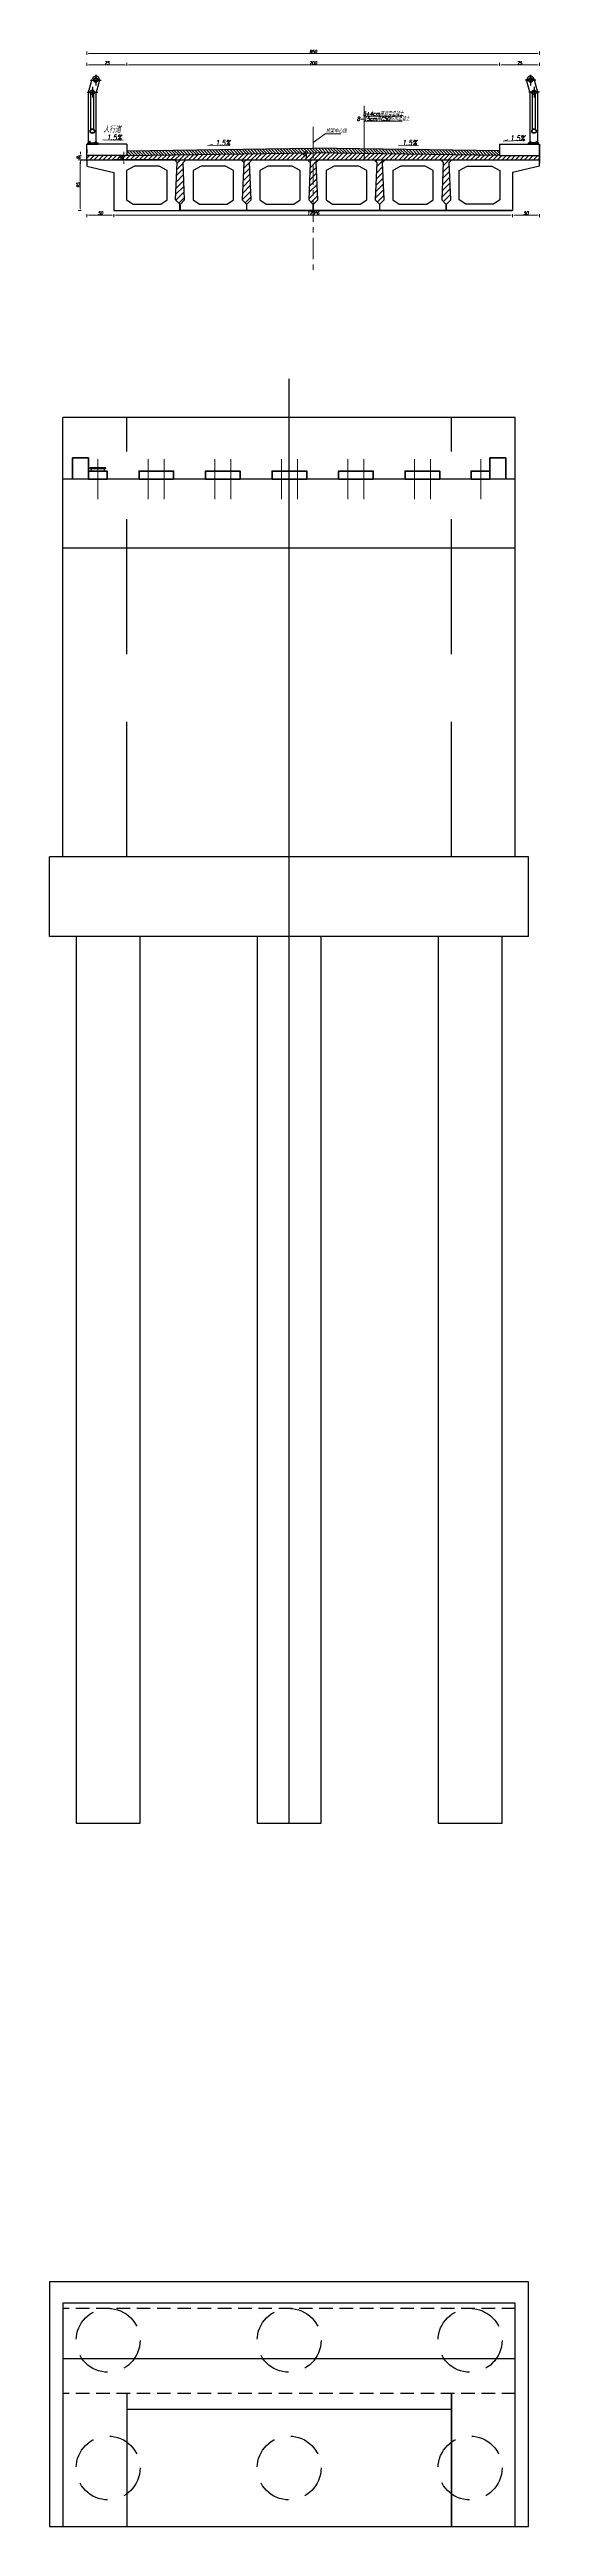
# Model space of a CAD drawing. Header units: millimetres. Extents: x -513 to 23624, y -721 to 12066.
# Drawn here: x -202.57 to -193.36, y 462.79 to 509.38 of the extents above; entities that cross this region are included whole.
import ezdxf
from ezdxf.enums import TextEntityAlignment as Align

# ---------------------------------------------------------------- set-up
doc = ezdxf.new("R2010")
doc.units = ezdxf.units.MM
doc.linetypes.add('CENTER', pattern=[50.8, 31.75, -6.35, 6.35, -6.35])
doc.linetypes.add('DASHED', pattern=[19.05, 12.7, -6.35])
doc.layers.add('C35', color=1, linetype='Continuous')
doc.layers.add('桥型', color=1, linetype='Continuous')
for name, color, linetype, lineweight in [('Dim', 7, 'Continuous', 18), ('标注', 3, 'Continuous', 15), ('结构轮廓', 1, 'Continuous', 35), ('轴线', 2, 'CENTER', 15), ('钢筋', 1, 'Continuous', 35)]:
    doc.layers.add(name, color=color, linetype=linetype, lineweight=lineweight)
doc.styles.add('fsdb', font='italc1.shx', dxfattribs={"width": 0.75, "bigfont": 'fsdb.shx'})
doc.styles.add('HH', font='italc1.shx', dxfattribs={"width": 0.75, "oblique": 0.75, "height": 5, "bigfont": 'fsdb.shx'})
doc.styles.get("Standard").update_dxf_attribs({"font": 'italc1.shx', "width": 0.75, "bigfont": 'fsdb.shx'})
doc.dimstyles.get("Standard").update_dxf_attribs({"dimtxt": 0.18, "dimasz": 0.18, "dimexe": 0.18, "dimexo": 0.0625, "dimgap": 0.09, "dimtad": 0, "dimtih": 1, "dimtoh": 1, "dimdec": 4, "dimzin": 0, "dimdsep": 46, "dimcen": 0.09, "dimadec": 0, "dimazin": 0, "dimtfac": 1, "dimtdec": 4, "dimtofl": 0, "dimtmove": 0, "dimatfit": 3, "dimfxl": 0, "dimtolj": 1, "dimtzin": 0, "dimarcsym": 0})
doc.dimstyles.new('比例100', dxfattribs={"dimtxt": 2.5, "dimasz": 1.5, "dimexe": 1.5, "dimexo": 1.5, "dimgap": 0.2, "dimtad": 1, "dimdec": 1, "dimlfac": 100, "dimdsep": 46, "dimtxsty": 'fsdb', "dimcen": 0.09, "dimclrd": 6, "dimclre": 6, "dimclrt": 6, "dimaunit": 1, "dimadec": 1, "dimazin": 2, "dimtfac": 1, "dimtdec": 1, "dimtofl": 0, "dimtmove": 2, "dimatfit": 3, "dimfxl": 0, "dimtolj": 1, "dimtzin": 0, "dimarcsym": 0})

# ---------------------------------------------------------------- blocks, each defined once
blk = doc.blocks.new('*D27')
at = {"layer": 'Defpoints', "color": 0, "linetype": 'Continuous', "transparency": 16777216}
for p in [(22455.3, 12930.7), (22451.6, 12892.7), (22455.3, 12892.7)]:
    blk.add_point(p, dxfattribs=at)
at = {"layer": 'Dim', "linetype": 'Continuous', "lineweight": -2, "transparency": 16777216}
for p, q in [((22452.4, 12930.7), (22450.1, 12930.7)), ((22452.4, 12892.7), (22450.1, 12892.7))]:
    blk.add_line(p, q, dxfattribs=at)
at = {"layer": 'Dim', "color": 4, "linetype": 'Continuous', "lineweight": -2, "transparency": 16777216}
blk.add_line((22451.6, 12929.2), (22451.6, 12894.2), dxfattribs=at)
at = {"layer": 'Dim', "color": 4, "linetype": 'Continuous', "transparency": 16777216}
for points in [[(22451.4, 12929.2), (22451.9, 12929.2), (22451.6, 12930.7)], [(22451.4, 12894.2), (22451.9, 12894.2), (22451.6, 12892.7)]]:
    blk.add_solid(points, dxfattribs=at)
at = {"layer": 'Dim', "linetype": 'Continuous', "transparency": 16777216, "insert": (22450.2, 12911.7), "char_height": 2.5, "attachment_point": 5, "rotation": 90, "style": 'fsdb'}
blk.add_mtext('\\A1;95', dxfattribs=at)
blk = doc.blocks.new('*D28')
at = {"linetype": 'Continuous', "lineweight": -2, "transparency": 16777216}
for p, q in [((22456.7, 13001.4), (22456.7, 13003.7)), ((22486.7, 13001.4), (22486.7, 13003.7))]:
    blk.add_line(p, q, dxfattribs=at)
at = {"color": 4, "linetype": 'Continuous', "lineweight": -2, "transparency": 16777216}
blk.add_line((22458.2, 13002.2), (22485.2, 13002.2), dxfattribs=at)
at = {"color": 4, "linetype": 'Continuous', "transparency": 16777216}
for points in [[(22458.2, 13002.4), (22458.2, 13001.9), (22456.7, 13002.2)], [(22485.2, 13002.4), (22485.2, 13001.9), (22486.7, 13002.2)]]:
    blk.add_solid(points, dxfattribs=at)
at = {"layer": 'Defpoints', "color": 0, "linetype": 'Continuous', "transparency": 16777216}
for p in [(22486.7, 13002.2), (22486.7, 12996.1), (22456.7, 12986.6)]:
    blk.add_point(p, dxfattribs=at)
at = {"linetype": 'Continuous', "transparency": 16777216, "insert": (22471.7, 13003.6), "char_height": 2.5, "attachment_point": 5, "style": 'fsdb'}
blk.add_mtext('\\A1;75', dxfattribs=at)
blk = doc.blocks.new('*D29')
at = {"linetype": 'Continuous', "lineweight": -2, "transparency": 16777216}
for p, q in [((22486.7, 13001.4), (22486.7, 13003.7)), ((22766.7, 13001.4), (22766.7, 13003.7))]:
    blk.add_line(p, q, dxfattribs=at)
at = {"color": 4, "linetype": 'Continuous', "lineweight": -2, "transparency": 16777216}
blk.add_line((22488.2, 13002.2), (22765.2, 13002.2), dxfattribs=at)
at = {"color": 4, "linetype": 'Continuous', "transparency": 16777216}
for points in [[(22488.2, 13002.4), (22488.2, 13001.9), (22486.7, 13002.2)], [(22765.2, 13002.4), (22765.2, 13001.9), (22766.7, 13002.2)]]:
    blk.add_solid(points, dxfattribs=at)
at = {"layer": 'Defpoints', "color": 0, "linetype": 'Continuous', "transparency": 16777216}
for p in [(22766.7, 13002.2), (22486.7, 12985.4), (22766.7, 12986.3)]:
    blk.add_point(p, dxfattribs=at)
at = {"linetype": 'Continuous', "transparency": 16777216, "insert": (22626.7, 13003.6), "char_height": 2.5, "attachment_point": 5, "style": 'fsdb'}
blk.add_mtext('\\A1;700', dxfattribs=at)
blk = doc.blocks.new('*D30')
at = {"linetype": 'Continuous', "lineweight": -2, "transparency": 16777216}
for p, q in [((22456.7, 13009.9), (22456.7, 13012.2)), ((22796.7, 13009.9), (22796.7, 13012.2))]:
    blk.add_line(p, q, dxfattribs=at)
at = {"color": 4, "linetype": 'Continuous', "lineweight": -2, "transparency": 16777216}
blk.add_line((22458.2, 13010.7), (22795.2, 13010.7), dxfattribs=at)
at = {"color": 4, "linetype": 'Continuous', "transparency": 16777216}
for points in [[(22458.2, 13010.9), (22458.2, 13010.4), (22456.7, 13010.7)], [(22795.2, 13010.9), (22795.2, 13010.4), (22796.7, 13010.7)]]:
    blk.add_solid(points, dxfattribs=at)
at = {"layer": 'Defpoints', "color": 0, "linetype": 'Continuous', "transparency": 16777216}
for p in [(22796.7, 13010.7), (22456.7, 12995.5), (22796.7, 12995.5)]:
    blk.add_point(p, dxfattribs=at)
at = {"linetype": 'Continuous', "transparency": 16777216, "insert": (22626.7, 13012.1), "char_height": 2.5, "attachment_point": 5, "style": 'fsdb'}
blk.add_mtext('\\A1;850', dxfattribs=at)
blk = doc.blocks.new('*D31')
at = {"linetype": 'Continuous', "lineweight": -2, "transparency": 16777216}
for p, q in [((22766.7, 13001.4), (22766.7, 13003.7)), ((22796.7, 13001.4), (22796.7, 13003.7))]:
    blk.add_line(p, q, dxfattribs=at)
at = {"color": 4, "linetype": 'Continuous', "lineweight": -2, "transparency": 16777216}
blk.add_line((22795.2, 13002.2), (22768.2, 13002.2), dxfattribs=at)
at = {"color": 4, "linetype": 'Continuous', "transparency": 16777216}
for points in [[(22768.2, 13002.4), (22768.2, 13001.9), (22766.7, 13002.2)], [(22795.2, 13002.4), (22795.2, 13001.9), (22796.7, 13002.2)]]:
    blk.add_solid(points, dxfattribs=at)
at = {"layer": 'Defpoints', "color": 0, "linetype": 'Continuous', "transparency": 16777216}
for p in [(22766.7, 13002.2), (22766.7, 12985.6), (22796.7, 12986.6)]:
    blk.add_point(p, dxfattribs=at)
at = {"linetype": 'Continuous', "transparency": 16777216, "insert": (22781.7, 13003.6), "char_height": 2.5, "attachment_point": 5, "style": 'fsdb'}
blk.add_mtext('\\A1;75', dxfattribs=at)
blk = doc.blocks.new('*D21')
at = {"layer": 'Defpoints', "color": 0, "linetype": 'Continuous', "transparency": 16777216}
for p in [(22456.7, 12892.3), (22476.9, 12892.3), (22476.9, 12889.2)]:
    blk.add_point(p, dxfattribs=at)
at = {"layer": 'Dim', "linetype": 'Continuous', "lineweight": -2, "transparency": 16777216}
for p, q in [((22456.7, 12890), (22456.7, 12887.7)), ((22476.9, 12890), (22476.9, 12887.7))]:
    blk.add_line(p, q, dxfattribs=at)
at = {"layer": 'Dim', "color": 4, "linetype": 'Continuous', "lineweight": -2, "transparency": 16777216}
blk.add_line((22458.2, 12889.2), (22475.4, 12889.2), dxfattribs=at)
at = {"layer": 'Dim', "color": 4, "linetype": 'Continuous', "transparency": 16777216}
for points in [[(22458.2, 12889.5), (22458.2, 12889), (22456.7, 12889.2)], [(22475.4, 12889.5), (22475.4, 12889), (22476.9, 12889.2)]]:
    blk.add_solid(points, dxfattribs=at)
at = {"layer": 'Dim', "linetype": 'Continuous', "transparency": 16777216, "insert": (22466.8, 12890.7), "char_height": 2.5, "attachment_point": 5, "style": 'fsdb'}
blk.add_mtext('\\A1;50', dxfattribs=at)
blk = doc.blocks.new('*D22')
at = {"layer": 'Defpoints', "color": 0, "linetype": 'Continuous', "transparency": 16777216}
for p in [(22476.9, 12892.3), (22776.5, 12892.3), (22776.5, 12889.2)]:
    blk.add_point(p, dxfattribs=at)
at = {"layer": 'Dim', "linetype": 'Continuous', "lineweight": -2, "transparency": 16777216}
for p, q in [((22476.9, 12890), (22476.9, 12887.7)), ((22776.5, 12890), (22776.5, 12887.7))]:
    blk.add_line(p, q, dxfattribs=at)
at = {"layer": 'Dim', "color": 4, "linetype": 'Continuous', "lineweight": -2, "transparency": 16777216}
blk.add_line((22478.4, 12889.2), (22775, 12889.2), dxfattribs=at)
at = {"layer": 'Dim', "color": 4, "linetype": 'Continuous', "transparency": 16777216}
for points in [[(22478.4, 12889.5), (22478.4, 12889), (22476.9, 12889.2)], [(22775, 12889.5), (22775, 12889), (22776.5, 12889.2)]]:
    blk.add_solid(points, dxfattribs=at)
at = {"layer": 'Dim', "linetype": 'Continuous', "transparency": 16777216, "insert": (22626.7, 12890.7), "char_height": 2.5, "attachment_point": 5, "style": 'fsdb'}
blk.add_mtext('\\A1;125*6', dxfattribs=at)
blk = doc.blocks.new('*D23')
at = {"layer": 'Defpoints', "color": 0, "linetype": 'Continuous', "transparency": 16777216}
for p in [(22776.5, 12892.3), (22776.5, 12889.2), (22796.7, 12892.3)]:
    blk.add_point(p, dxfattribs=at)
at = {"layer": 'Dim', "linetype": 'Continuous', "lineweight": -2, "transparency": 16777216}
for p, q in [((22776.5, 12890), (22776.5, 12887.7)), ((22796.7, 12890), (22796.7, 12887.7))]:
    blk.add_line(p, q, dxfattribs=at)
at = {"layer": 'Dim', "color": 4, "linetype": 'Continuous', "lineweight": -2, "transparency": 16777216}
blk.add_line((22795.2, 12889.2), (22778, 12889.2), dxfattribs=at)
at = {"layer": 'Dim', "color": 4, "linetype": 'Continuous', "transparency": 16777216}
for points in [[(22778, 12889.5), (22778, 12889), (22776.5, 12889.2)], [(22795.2, 12889.5), (22795.2, 12889), (22796.7, 12889.2)]]:
    blk.add_solid(points, dxfattribs=at)
at = {"layer": 'Dim', "linetype": 'Continuous', "transparency": 16777216, "insert": (22786.6, 12890.7), "char_height": 2.5, "attachment_point": 5, "style": 'fsdb'}
blk.add_mtext('\\A1;50', dxfattribs=at)
blk = doc.blocks.new('*D24')
at = {"layer": 'Defpoints', "color": 0, "linetype": 'Continuous', "transparency": 16777216}
for p in [(22456.7, 12933.9), (22451.8, 12930.7), (22456.7, 12930.7)]:
    blk.add_point(p, dxfattribs=at)
at = {"layer": 'Dim', "linetype": 'Continuous', "lineweight": -2, "transparency": 16777216}
for p, q in [((22452.6, 12933.9), (22450.3, 12933.9)), ((22452.6, 12930.7), (22450.3, 12930.7))]:
    blk.add_line(p, q, dxfattribs=at)
at = {"layer": 'Dim', "color": 4, "linetype": 'Continuous', "lineweight": -2, "transparency": 16777216}
for p, q in [((22451.8, 12935.4), (22451.8, 12936.9)), ((22451.8, 12929.2), (22451.8, 12927.7))]:
    blk.add_line(p, q, dxfattribs=at)
at = {"layer": 'Dim', "color": 4, "linetype": 'Continuous', "transparency": 16777216}
for points in [[(22451.5, 12935.4), (22452, 12935.4), (22451.8, 12933.9)], [(22451.5, 12929.2), (22452, 12929.2), (22451.8, 12930.7)]]:
    blk.add_solid(points, dxfattribs=at)
at = {"layer": 'Dim', "linetype": 'Continuous', "transparency": 16777216, "insert": (22450.3, 12932.3), "char_height": 2.5, "attachment_point": 5, "rotation": 90, "style": 'fsdb'}
blk.add_mtext('\\A1;8', dxfattribs=at)
blk = doc.blocks.new('*D25')
at = {"layer": 'Defpoints', "color": 0, "transparency": 16777216}
for p in [(22486.7, 12933.9), (22484.3, 12930.7), (22486.7, 12930.7)]:
    blk.add_point(p, dxfattribs=at)
at = {"layer": 'Dim', "lineweight": -2, "transparency": 16777216}
for p, q in [((22485.1, 12933.9), (22482.8, 12933.9)), ((22485.1, 12930.7), (22482.8, 12930.7))]:
    blk.add_line(p, q, dxfattribs=at)
at = {"layer": 'Dim', "color": 4, "lineweight": -2, "transparency": 16777216}
for p, q in [((22484.3, 12935.4), (22484.3, 12936.9)), ((22484.3, 12929.2), (22484.3, 12927.7))]:
    blk.add_line(p, q, dxfattribs=at)
at = {"layer": 'Dim', "color": 4, "transparency": 16777216}
for points in [[(22484.1, 12935.4), (22484.6, 12935.4), (22484.3, 12933.9)], [(22484.1, 12929.2), (22484.6, 12929.2), (22484.3, 12930.7)]]:
    blk.add_solid(points, dxfattribs=at)
at = {"layer": 'Dim', "transparency": 16777216, "insert": (22482.9, 12932.3), "char_height": 2.5, "attachment_point": 5, "rotation": 90, "style": 'fsdb'}
blk.add_mtext('\\A1;8', dxfattribs=at)
blk = doc.blocks.new('*D26')
at = {"layer": 'Defpoints', "color": 0, "transparency": 16777216}
for p in [(22626.7, 12936.7), (22621.8, 12930.7), (22626.7, 12930.7)]:
    blk.add_point(p, dxfattribs=at)
at = {"layer": 'Dim', "lineweight": -2, "transparency": 16777216}
for p, q in [((22622.6, 12936.7), (22620.3, 12936.7)), ((22622.6, 12930.7), (22620.3, 12930.7))]:
    blk.add_line(p, q, dxfattribs=at)
at = {"layer": 'Dim', "color": 4, "lineweight": -2, "transparency": 16777216}
blk.add_line((22621.8, 12935.2), (22621.8, 12932.2), dxfattribs=at)
at = {"layer": 'Dim', "color": 4, "transparency": 16777216}
for points in [[(22621.5, 12935.2), (22622, 12935.2), (22621.8, 12936.7)], [(22621.5, 12932.2), (22622, 12932.2), (22621.8, 12930.7)]]:
    blk.add_solid(points, dxfattribs=at)
at = {"layer": 'Dim', "transparency": 16777216, "insert": (22620.3, 12933.7), "char_height": 2.5, "attachment_point": 5, "rotation": 90, "style": 'fsdb'}
blk.add_mtext('\\A1;15', dxfattribs=at)
blk = doc.blocks.new('rwerere')
at = {"layer": 'Dim'}
h = blk.add_hatch(dxfattribs=at)
h.set_pattern_fill('ANSI31', color=256, scale=1.5, style=0)
h.set_pattern_definition([(45, (676.534, -17.857), (-1.68379802, 1.68379802), [])])
h.paths.add_polyline_path([(22626.7064, 12936.041), (22486.7064, 12933.941), (22456.7064, 12933.941), (22456.7064, 12930.741), (22626.7064, 12930.741)])
h.paths.add_polyline_path([(22766.7064, 12933.941), (22626.7064, 12936.041), (22626.7064, 12930.741), (22796.7064, 12930.741), (22796.7064, 12933.941)])
h = blk.add_hatch(dxfattribs=at)
h.set_pattern_fill('ANSI31', color=256, angle=90, style=0)
h.set_pattern_definition([(135, (676.534, -17.857), (-1.12253202, -1.12253202), [])])
h.paths.add_polyline_path([(22626.7064, 12939.6414), (22486.7064, 12937.5414), (22486.7064, 12933.941), (22626.7064, 12936.041)])
h.paths.add_polyline_path([(22665.0213, 12939.0667), (22626.7064, 12939.6414), (22626.7064, 12936.041), (22665.0213, 12935.4663)])
h.paths.add_polyline_path([(22766.7064, 12937.5414), (22665.0213, 12939.0667), (22665.0213, 12935.4663), (22766.7064, 12933.941)])
at = {"layer": 'Dim', "linetype": 'Continuous'}
h = blk.add_hatch(dxfattribs=at)
h.set_pattern_fill('ANSI31', color=256, style=0)
h.set_pattern_definition([(45, (19939.6168, 12476.7575), (-2.245064, 2.245064), [])])
h.paths.add_polyline_path([(22528.9064, 12928.741), (22530.9064, 12930.741), (22522.5064, 12930.741), (22524.5064, 12928.741), (22523.3064, 12900.741), (22526.5064, 12897.541), (22526.5064, 12892.741), (22526.9064, 12892.741), (22526.9064, 12897.541), (22530.1064, 12900.741)])
h.paths.add_polyline_path([(22578.9064, 12928.741), (22580.9064, 12930.741), (22572.5064, 12930.741), (22574.5064, 12928.741), (22573.3064, 12900.741), (22576.5064, 12897.541), (22576.5064, 12892.741), (22576.9064, 12892.741), (22576.9064, 12897.541), (22580.1064, 12900.741)])
h.paths.add_polyline_path([(22628.9064, 12928.741), (22630.9064, 12930.741), (22626.7064, 12930.741), (22626.7064, 12892.741), (22626.9064, 12892.741), (22626.9064, 12897.541), (22630.1064, 12900.741)])
h.paths.add_polyline_path([(22626.7064, 12930.741), (22622.5064, 12930.741), (22624.5064, 12928.741), (22623.3064, 12900.741), (22626.5064, 12897.541), (22626.5064, 12892.741), (22626.7064, 12892.741)])
h.paths.add_polyline_path([(22678.9064, 12928.741), (22680.9064, 12930.741), (22672.5064, 12930.741), (22674.5064, 12928.741), (22673.3064, 12900.741), (22676.5064, 12897.541), (22676.5064, 12892.741), (22676.9064, 12892.741), (22676.9064, 12897.541), (22680.1064, 12900.741)])
h.paths.add_polyline_path([(22728.9064, 12928.741), (22730.9064, 12930.741), (22722.5064, 12930.741), (22724.5064, 12928.741), (22723.3064, 12900.741), (22726.5064, 12897.541), (22726.5064, 12892.741), (22726.9064, 12892.741), (22726.9064, 12897.541), (22730.1064, 12900.741)])
for p, q in [((22456.7064, 12938.5393), (22456.7064, 12942.5393)), ((22626.5064, 12893.9666), (22626.9064, 12893.9666))]:
    blk.add_line(p, q)
at = {"layer": 'C35'}
for p, q in [((22457.8594, 12981.6222), (22460.5285, 12991.5836)), ((22459.2976, 12990.8382), (22467.3232, 12990.8382)), ((22463.3104, 12994.851), (22463.3104, 12986.8254)), ((22463.6194, 12980.8639), (22466.0922, 12990.0928)), ((22794.1152, 12990.8382), (22786.0896, 12990.8382)), ((22789.7935, 12980.8639), (22787.3206, 12990.0928)), ((22790.1024, 12994.851), (22790.1024, 12986.8254)), ((22795.5535, 12981.6222), (22792.8843, 12991.5836)), ((22456.7266, 12981.6222), (22464.7522, 12981.6222)), ((22457.8594, 12942.7614), (22457.8594, 12981.6222)), ((22459.5874, 12953.7003), (22459.5874, 12980.3601)), ((22460.7394, 12985.635), (22460.7394, 12977.6094)), ((22461.8914, 12953.7003), (22461.8914, 12980.3601)), ((22463.6194, 12942.7614), (22463.6194, 12980.8639)), ((22796.6863, 12981.6222), (22788.6607, 12981.6222)), ((22789.7935, 12942.7614), (22789.7935, 12980.8639)), ((22791.5215, 12953.7003), (22791.5215, 12980.3601)), ((22792.6735, 12985.635), (22792.6735, 12977.6094)), ((22793.8255, 12953.7003), (22793.8255, 12980.3601)), ((22795.5535, 12942.7614), (22795.5535, 12981.6222)), ((22486.7064, 12942.5393), (22456.7064, 12942.5393)), ((22456.7064, 12930.741), (22456.7064, 12942.5393)), ((22456.7064, 12938.5393), (22456.7064, 12936.1393)), ((22486.7064, 12933.941), (22456.7064, 12933.941)), ((22457.1416, 12942.5393), (22464.9944, 12942.5393)), ((22464.8998, 12942.5393), (22457.1416, 12942.5393)), ((22457.1416, 12942.5393), (22464.8998, 12942.5393)), ((22457.3144, 12943.5377), (22464.9944, 12943.5377)), ((22457.3144, 12942.5393), (22457.3144, 12943.5377)), ((22457.3144, 12942.7697), (22464.9944, 12942.7697)), ((22458.0824, 12943.6529), (22458.0824, 12943.5377)), ((22458.8504, 12943.6529), (22458.0824, 12943.6529)), ((22458.0824, 12943.5377), (22458.8504, 12943.5377)), ((22458.317, 12942.5393), (22463.9918, 12942.5393)), ((22458.3368, 12943.6927), (22458.3368, 12944.1815)), ((22458.4652, 12944.2212), (22459.2356, 12944.2212)), ((22458.4652, 12943.6529), (22459.2356, 12943.6529)), ((22458.5432, 12944.2212), (22458.5432, 12944.6129)), ((22459.1576, 12944.6129), (22458.5432, 12944.6129)), ((22458.5936, 12943.6927), (22458.5936, 12944.1815)), ((22458.6046, 12944.2212), (22458.6046, 12944.6129)), ((22458.8504, 12943.6529), (22459.6184, 12943.6529)), ((22458.8504, 12943.5377), (22463.4584, 12943.5377)), ((22459.6184, 12943.5377), (22458.8504, 12943.5377)), ((22459.0961, 12944.2212), (22459.0961, 12944.6129)), ((22459.1072, 12943.6927), (22459.1072, 12944.1815)), ((22459.1576, 12944.2212), (22459.1576, 12944.6129)), ((22459.364, 12943.6927), (22459.364, 12944.1815)), ((22459.6184, 12943.6529), (22459.6184, 12943.5377)), ((22463.4584, 12943.6529), (22462.6904, 12943.6529)), ((22462.6904, 12943.6529), (22462.6904, 12943.5377)), ((22462.6904, 12943.5377), (22463.4584, 12943.5377)), ((22462.9448, 12943.6927), (22462.9448, 12944.1815)), ((22463.0732, 12944.2212), (22463.8436, 12944.2212)), ((22463.0732, 12943.6529), (22463.8436, 12943.6529)), ((22463.1512, 12944.2212), (22463.1512, 12944.6129)), ((22463.7656, 12944.6129), (22463.1512, 12944.6129)), ((22463.2016, 12943.6927), (22463.2016, 12944.1815)), ((22463.2126, 12944.2212), (22463.2126, 12944.6129)), ((22463.4584, 12943.6529), (22464.2264, 12943.6529)), ((22464.2264, 12943.5377), (22463.4584, 12943.5377)), ((22463.7041, 12944.2212), (22463.7041, 12944.6129)), ((22463.7152, 12943.6927), (22463.7152, 12944.1815)), ((22463.7656, 12944.2212), (22463.7656, 12944.6129)), ((22463.972, 12943.6927), (22463.972, 12944.1815)), ((22464.2264, 12943.6529), (22464.2264, 12943.5377)), ((22464.9944, 12942.5393), (22464.9944, 12943.5377)), ((22486.6524, 12937.5406), (22626.6524, 12939.6406)), ((22486.7064, 12942.5393), (22486.7064, 12933.941)), ((22486.7064, 12933.941), (22626.7064, 12936.041)), ((22766.7064, 12933.941), (22626.7064, 12936.041)), ((22766.7604, 12937.5406), (22626.7604, 12939.6406)), ((22766.7064, 12942.5393), (22796.7064, 12942.5393)), ((22766.7064, 12942.5393), (22796.7064, 12942.5393)), ((22766.7064, 12942.5393), (22766.7064, 12933.941)), ((22766.7064, 12933.941), (22796.7064, 12933.941)), ((22796.0984, 12943.5377), (22788.4184, 12943.5377)), ((22788.4184, 12942.5393), (22788.4184, 12943.5377)), ((22796.0984, 12942.7697), (22788.4184, 12942.7697)), ((22796.2712, 12942.5393), (22788.4184, 12942.5393)), ((22788.513, 12942.5393), (22796.2712, 12942.5393)), ((22796.2712, 12942.5393), (22788.513, 12942.5393)), ((22789.9544, 12943.6529), (22789.1864, 12943.6529)), ((22789.1864, 12943.6529), (22789.1864, 12943.5377)), ((22789.1864, 12943.5377), (22789.9544, 12943.5377)), ((22795.0958, 12942.5393), (22789.421, 12942.5393)), ((22789.4408, 12943.6927), (22789.4408, 12944.1815)), ((22790.3396, 12944.2212), (22789.5692, 12944.2212)), ((22790.3396, 12943.6529), (22789.5692, 12943.6529)), ((22789.6472, 12944.2212), (22789.6472, 12944.6129)), ((22789.6472, 12944.6129), (22790.2616, 12944.6129)), ((22789.6976, 12943.6927), (22789.6976, 12944.1815)), ((22789.7087, 12944.2212), (22789.7087, 12944.6129)), ((22789.9544, 12943.6529), (22790.7224, 12943.6529)), ((22790.7224, 12943.5377), (22789.9544, 12943.5377)), ((22794.5624, 12943.5377), (22789.9544, 12943.5377)), ((22790.2002, 12944.2212), (22790.2002, 12944.6129)), ((22790.2112, 12943.6927), (22790.2112, 12944.1815)), ((22790.2616, 12944.2212), (22790.2616, 12944.6129)), ((22790.468, 12943.6927), (22790.468, 12944.1815)), ((22790.7224, 12943.6529), (22790.7224, 12943.5377)), ((22793.7944, 12943.6529), (22793.7944, 12943.5377)), ((22794.5624, 12943.6529), (22793.7944, 12943.6529)), ((22793.7944, 12943.5377), (22794.5624, 12943.5377)), ((22794.0488, 12943.6927), (22794.0488, 12944.1815)), ((22794.9476, 12944.2212), (22794.1772, 12944.2212)), ((22794.9476, 12943.6529), (22794.1772, 12943.6529)), ((22794.2552, 12944.2212), (22794.2552, 12944.6129)), ((22794.2552, 12944.6129), (22794.8696, 12944.6129)), ((22794.3056, 12943.6927), (22794.3056, 12944.1815)), ((22794.3167, 12944.2212), (22794.3167, 12944.6129)), ((22794.5624, 12943.6529), (22795.3304, 12943.6529)), ((22795.3304, 12943.5377), (22794.5624, 12943.5377)), ((22794.8082, 12944.2212), (22794.8082, 12944.6129)), ((22794.8192, 12943.6927), (22794.8192, 12944.1815)), ((22794.8696, 12944.2212), (22794.8696, 12944.6129)), ((22795.076, 12943.6927), (22795.076, 12944.1815)), ((22795.3304, 12943.6529), (22795.3304, 12943.5377)), ((22796.0984, 12942.5393), (22796.0984, 12943.5377)), ((22796.7064, 12942.5393), (22796.7064, 12928.341)), ((22796.7064, 12938.5393), (22796.7064, 12942.5393)), ((22796.7064, 12925.941), (22796.7064, 12942.5393)), ((22796.7064, 12938.5393), (22796.7064, 12936.1393)), ((22451.7064, 12930.741), (22796.7064, 12930.741)), ((22456.7064, 12930.741), (22456.7064, 12925.941)), ((22456.7064, 12925.941), (22476.9064, 12921.141)), ((22522.5064, 12930.741), (22476.9064, 12930.741)), ((22476.9064, 12921.141), (22476.9064, 12892.741)), ((22476.9064, 12921.141), (22476.9064, 12892.741)), ((22524.5064, 12928.741), (22522.5064, 12930.741)), ((22523.3064, 12900.741), (22524.5064, 12928.741)), ((22728.9064, 12928.741), (22730.9064, 12930.741)), ((22730.1064, 12900.741), (22728.9064, 12928.741)), ((22796.7064, 12925.941), (22776.5064, 12921.141)), ((22776.5064, 12921.141), (22776.5064, 12892.741)), ((22796.7064, 12930.741), (22796.7064, 12928.341)), ((22526.5064, 12897.541), (22523.3064, 12900.741)), ((22526.5064, 12892.741), (22526.5064, 12897.541)), ((22526.5064, 12892.741), (22526.5064, 12897.541)), ((22726.9064, 12897.541), (22730.1064, 12900.741)), ((22726.9064, 12892.741), (22726.9064, 12897.541)), ((22726.9064, 12892.741), (22726.9064, 12897.541)), ((22476.9064, 12892.741), (22526.5064, 12892.741)), ((22476.9064, 12892.741), (22776.5064, 12892.741)), ((22476.9064, 12892.741), (22526.5064, 12892.741)), ((22776.5064, 12892.741), (22726.9064, 12892.741)), ((22776.5064, 12892.741), (22726.9064, 12892.741))]:
    blk.add_line(p, q, dxfattribs=at)
for points in [[(22512.1064, 12897.541), (22516.9064, 12900.741), (22516.9064, 12922.741), (22510.9064, 12925.941), (22492.5064, 12925.941), (22486.5064, 12922.741), (22486.5064, 12900.741), (22491.3064, 12897.541)], [(22530.1064, 12900.741), (22528.9064, 12928.741), (22530.9064, 12930.741), (22572.5064, 12930.741), (22574.5064, 12928.741), (22573.3064, 12900.741), (22576.5064, 12897.541), (22576.5064, 12892.741), (22526.9064, 12892.741), (22526.9064, 12897.541)], [(22542.5064, 12925.941), (22536.5064, 12922.741), (22536.5064, 12900.741), (22541.3064, 12897.541), (22562.1064, 12897.541), (22566.9064, 12900.741), (22566.9064, 12922.741), (22560.9064, 12925.941)], [(22580.1064, 12900.741), (22578.9064, 12928.741), (22580.9064, 12930.741), (22622.5064, 12930.741), (22624.5064, 12928.741), (22623.3064, 12900.741), (22626.5064, 12897.541), (22626.5064, 12892.741), (22576.9064, 12892.741), (22576.9064, 12897.541)], [(22592.5064, 12925.941), (22586.5064, 12922.741), (22586.5064, 12900.741), (22591.3064, 12897.541), (22612.1064, 12897.541), (22616.9064, 12900.741), (22616.9064, 12922.741), (22610.9064, 12925.941)], [(22630.1064, 12900.741), (22628.9064, 12928.741), (22630.9064, 12930.741), (22672.5064, 12930.741), (22674.5064, 12928.741), (22673.3064, 12900.741), (22676.5064, 12897.541), (22676.5064, 12892.741), (22626.9064, 12892.741), (22626.9064, 12897.541)], [(22642.5064, 12925.941), (22636.5064, 12922.741), (22636.5064, 12900.741), (22641.3064, 12897.541), (22662.1064, 12897.541), (22666.9064, 12900.741), (22666.9064, 12922.741), (22660.9064, 12925.941)], [(22680.1064, 12900.741), (22678.9064, 12928.741), (22680.9064, 12930.741), (22722.5064, 12930.741), (22724.5064, 12928.741), (22723.3064, 12900.741), (22726.5064, 12897.541), (22726.5064, 12892.741), (22676.9064, 12892.741), (22676.9064, 12897.541)], [(22692.5064, 12925.941), (22686.5064, 12922.741), (22686.5064, 12900.741), (22691.3064, 12897.541), (22712.1064, 12897.541), (22716.9064, 12900.741), (22716.9064, 12922.741), (22710.9064, 12925.941)], [(22741.3064, 12897.541), (22736.5064, 12900.741), (22736.5064, 12922.741), (22742.5064, 12925.941), (22760.9064, 12925.941), (22766.9064, 12922.741), (22766.9064, 12900.741), (22762.1064, 12897.541)], [(22741.3064, 12897.541), (22736.5064, 12900.741), (22736.5064, 12922.741), (22742.5064, 12925.941), (22760.9064, 12925.941), (22766.9064, 12922.741), (22766.9064, 12900.741), (22762.1064, 12897.541)]]:
    blk.add_lwpolyline(points, close=True, dxfattribs=at)
for centre, radius in [((22463.3104, 12990.8382), 1.7088), ((22463.3104, 12990.8382), 1.5744), ((22463.3104, 12990.8382), 1.536), ((22463.3104, 12990.8382), 1.4016), ((22790.1024, 12990.8382), 1.7088), ((22790.1024, 12990.8382), 1.5744), ((22790.1024, 12990.8382), 1.536), ((22790.1024, 12990.8382), 1.4016), ((22460.7394, 12981.6222), 1.7088), ((22460.7394, 12981.6222), 1.5744), ((22460.7394, 12981.6222), 1.536), ((22460.7394, 12981.6222), 1.4016), ((22792.6735, 12981.6222), 1.7088), ((22792.6735, 12981.6222), 1.5744), ((22792.6735, 12981.6222), 1.536), ((22792.6735, 12981.6222), 1.4016), ((22460.7394, 12952.4382), 1.7088), ((22460.7394, 12952.4382), 1.5744), ((22460.7394, 12952.4382), 1.536), ((22460.7394, 12952.4382), 1.4016), ((22792.6735, 12952.4382), 1.7088), ((22792.6735, 12952.4382), 1.5744), ((22792.6735, 12952.4382), 1.536), ((22792.6735, 12952.4382), 1.4016)]:
    blk.add_circle(centre, radius, dxfattribs=at)
for centre, radius, start, end in [((22463.3104, 12990.8382), 2.88, 345, 165), ((22790.1024, 12990.8382), 2.88, 15, 195), ((22458.4652, 12943.9941), 0.2271, 55.5707154, 124.4292846), ((22458.4652, 12943.88), 0.2271, 235.5707154, 304.4292846), ((22458.8504, 12943.3725), 0.8487, 72.3879466, 107.6120534), ((22458.8504, 12944.5016), 0.8487, 252.3879466, 287.6120534), ((22459.2356, 12943.9941), 0.2271, 55.5707154, 124.4292846), ((22459.2356, 12943.88), 0.2271, 235.5707154, 304.4292846), ((22463.0732, 12943.9941), 0.2271, 55.5707154, 124.4292846), ((22463.0732, 12943.88), 0.2271, 235.5707154, 304.4292846), ((22463.4584, 12943.3725), 0.8487, 72.3879466, 107.6120534), ((22463.4584, 12944.5016), 0.8487, 252.3879466, 287.6120534), ((22463.8436, 12943.9941), 0.2271, 55.5707154, 124.4292846), ((22463.8436, 12943.88), 0.2271, 235.5707154, 304.4292846), ((22789.5692, 12943.9941), 0.2271, 55.5707154, 124.4292846), ((22789.5692, 12943.88), 0.2271, 235.5707154, 304.4292846), ((22789.9544, 12943.3725), 0.8487, 72.3879466, 107.6120534), ((22789.9544, 12944.5016), 0.8487, 252.3879466, 287.6120534), ((22790.3396, 12943.9941), 0.2271, 55.5707154, 124.4292846), ((22790.3396, 12943.88), 0.2271, 235.5707154, 304.4292846), ((22794.1772, 12943.9941), 0.2271, 55.5707154, 124.4292846), ((22794.1772, 12943.88), 0.2271, 235.5707154, 304.4292846), ((22794.5624, 12943.3725), 0.8487, 72.3879466, 107.6120534), ((22794.5624, 12944.5016), 0.8487, 252.3879466, 287.6120534), ((22794.9476, 12943.9941), 0.2271, 55.5707154, 124.4292846), ((22794.9476, 12943.88), 0.2271, 235.5707154, 304.4292846)]:
    blk.add_arc(centre, radius, start, end, dxfattribs=at)
for p in [(22464.8992, 12942.558), (22464.8992, 12942.558), (22464.8992, 12942.558), (22464.8992, 12942.558), (22788.5136, 12942.558), (22788.5136, 12942.558), (22788.5136, 12942.558), (22788.5136, 12942.558)]:
    blk.add_point(p, dxfattribs=at)
at = {"layer": 'Dim'}
for p, q in [((22665.0213, 12931.7211), (22665.0213, 12971.4779)), ((22665.0213, 12963.6272), (22693.512, 12963.6272)), ((22665.0213, 12959.7996), (22693.512, 12959.7996))]:
    blk.add_line(p, q, dxfattribs=at)
at = {"layer": 'Dim', "linetype": 'CENTER', "ltscale": 0.5}
blk.add_line((22626.7064, 12955.6541), (22626.7064, 12846.586), dxfattribs=at)
at = {"layer": '标注', "ltscale": 1.00009}
for p, q in [((22483.8862, 12945.4759), (22468.7189, 12945.9139)), ((22480.3663, 12946.3582), (22483.8862, 12945.4759)), ((22551.0605, 12942.398), (22547.5357, 12941.5358)), ((22547.5357, 12941.5358), (22562.7052, 12941.8872)), ((22705.8771, 12941.5358), (22690.7076, 12941.8872)), ((22702.3523, 12942.398), (22705.8771, 12941.5358)), ((22773.0465, 12945.7885), (22769.5267, 12944.9061)), ((22769.5267, 12944.9061), (22784.6939, 12945.3441))]:
    blk.add_line(p, q, dxfattribs=at)
at = {"width": 0.8}
blk.add_text('桥梁中心线', height=3, dxfattribs=at).set_placement((22636.1967, 12951.0103))
at = {"layer": 'Dim', "style": 'HH', "oblique": 0.75, "width": 0.75}
blk.add_text('人行道', height=4.5, dxfattribs=at).set_placement((22469.05, 12951.2629))
for s, p in [('8-15cm厚C50防水混凝土', (22679.3152, 12962.0123)), ('5+4cm厚沥青混凝土', (22679.3152, 12965.8398))]:
    blk.add_text(s, height=3, dxfattribs=at).set_placement(p, align=Align.MIDDLE)
at = {"layer": '标注', "color": 6, "width": 0.8}
for p in [(22471.4607, 12945.6187), (22774.5363, 12945.0489)]:
    blk.add_text('1.5%%%', height=4, dxfattribs=at).set_placement(p)
for rotation, p in [(359.6729903, (22553.1555, 12941.6465)), (0.3270097, (22693.4511, 12941.6076))]:
    blk.add_text('1.5%%%', height=4, rotation=rotation, dxfattribs=at).set_placement(p)
at = {"linetype": 'Continuous'}
for base, p1, p2, picture, middle in [((22796.7064, 13010.6887), (22456.7064, 12995.4638), (22796.7064, 12995.4638), '*D30', (22626.7064, 13012.1387)), ((22486.7064, 13002.1996), (22456.7064, 12986.6029), (22486.7064, 12996.0888), '*D28', (22471.7064, 13003.6496)), ((22766.7064, 13002.1996), (22486.7064, 12985.3804), (22766.7064, 12986.2584), '*D29', (22626.7064, 13003.6496))]:
    dim = blk.add_linear_dim(base=base, p1=p1, p2=p2, dimstyle='比例100', override={"dimlfac": 2.5}, dxfattribs=at)
    dim.commit()
    dim.dimension.update_dxf_attribs({"geometry": picture, "text_midpoint": middle})
dim = blk.add_linear_dim(base=(22766.7064, 13002.1996), p1=(22796.7064, 12986.6029), p2=(22766.7064, 12985.6334), angle=180, dimstyle='比例100', override={"dimlfac": 2.5}, dxfattribs=at)
dim.commit()
dim.dimension.update_dxf_attribs({"geometry": '*D31', "text_midpoint": (22781.7064, 13003.6496)})
at = {"layer": 'Dim', "linetype": 'Continuous'}
dim = blk.add_aligned_dim(p1=(22456.7064, 12933.941), p2=(22456.7064, 12930.741), distance=-4.9234, dimstyle='比例100', override={"dimlfac": 2.5}, dxfattribs=at)
dim.commit()
dim.dimension.update_dxf_attribs({"geometry": '*D24', "text_midpoint": (22450.333, 12932.341)})
at = {"layer": 'Dim'}
for base, p1, p2, override, picture, middle in [((22484.3261, 12930.741), (22486.7064, 12933.941), (22486.7064, 12930.741), {"dimlfac": 2.5}, '*D25', (22482.8761, 12932.341)), ((22621.7586, 12930.741), (22626.7064, 12936.741), (22626.7064, 12930.741), {"dimdec": 2, "dimlfac": 2.5}, '*D26', (22620.3086, 12933.741))]:
    dim = blk.add_linear_dim(base=base, p1=p1, p2=p2, angle=90, dimstyle='比例100', override=override, dxfattribs=at)
    dim.commit()
    dim.dimension.update_dxf_attribs({"geometry": picture, "text_midpoint": middle})
at = {"layer": 'Dim', "linetype": 'Continuous'}
dim = blk.add_linear_dim(base=(22451.6462, 12892.741), p1=(22455.2712, 12930.741), p2=(22455.2712, 12892.741), angle=90, dimstyle='比例100', override={"dimlfac": 2.5}, dxfattribs=at)
dim.commit()
dim.dimension.update_dxf_attribs({"geometry": '*D27', "text_midpoint": (22450.1962, 12911.741)})
for base, p1, p2, text, picture, middle in [((22476.9064, 12889.2385), (22456.7064, 12892.301), (22476.9064, 12892.301), '50', '*D21', (22466.8064, 12890.6885)), ((22776.5064, 12889.2385), (22476.9064, 12892.301), (22776.5064, 12892.301), '125*6', '*D22', (22626.7064, 12890.6885))]:
    dim = blk.add_linear_dim(base=base, p1=p1, p2=p2, text=text, dimstyle='比例100', override={"dimlfac": 2.5}, dxfattribs=at)
    dim.commit()
    dim.dimension.update_dxf_attribs({"geometry": picture, "text_midpoint": middle})
dim = blk.add_linear_dim(base=(22776.5064, 12889.2385), p1=(22796.7064, 12892.301), p2=(22776.5064, 12892.301), angle=180, text='50', dimstyle='比例100', override={"dimlfac": 2.5}, dxfattribs=at)
dim.commit()
dim.dimension.update_dxf_attribs({"geometry": '*D23', "text_midpoint": (22786.6064, 12890.6885)})
blk.add_leader([(22626.7064, 12943.8537), (22635.7013, 12950.2837), (22647.604, 12950.2837)], dimstyle='Standard', override={"dimasz": 1.5, "dimgap": 0.09, "dimtad": 0})

msp = doc.modelspace()

# ---------------------------------------------------------------- linework, layer by layer
at = {"color": 7, "linetype": 'Continuous'}
for p, q in [((-198.06596, 476.01869), (-198.06596, 503.18773)), ((-195.01596, 462.79044), (-195.01596, 465.29044))]:
    msp.add_line(p, q, dxfattribs=at)
at = {"color": 1, "linetype": 'DASHED', "ltscale": 0.02}
for p, q in [((-193.81596, 466.89044), (-202.31596, 466.89044)), ((-193.81596, 465.29044), (-202.31596, 465.29044))]:
    msp.add_line(p, q, dxfattribs=at)
at = {"color": 1, "linetype": 'Continuous'}
for p, q in [((-193.81596, 465.94051), (-202.31596, 465.94051)), ((-201.11596, 465.29044), (-201.11596, 462.79044)), ((-195.01596, 464.99051), (-201.11596, 464.99051)), ((-195.01596, 465.29044), (-195.01596, 462.79044))]:
    msp.add_line(p, q, dxfattribs=at)
at = {"color": 7, "linetype": 'Continuous'}
for points in [[(-201.81096, 501.50306), (-201.51096, 501.50306), (-201.51096, 501.51306), (-201.81096, 501.51306)], [(-201.78596, 501.45106), (-201.53596, 501.45106), (-201.53596, 501.50306), (-201.78596, 501.50306)]]:
    msp.add_lwpolyline(points, close=True, dxfattribs=at)
at = {"color": 1}
msp.add_lwpolyline([(-193.56596, 462.79044), (-193.56596, 467.39044), (-202.56596, 467.39044), (-202.56596, 462.79044)], close=True, dxfattribs=at)
at = {"color": 1, "linetype": 'Continuous'}
msp.add_lwpolyline([(-193.81596, 462.79044), (-193.81596, 466.99051), (-202.31596, 466.99051), (-202.31596, 462.79044)], dxfattribs=at)
at = {"color": 1, "linetype": 'DASHED', "ltscale": 0.05}
for centre in [(-201.46596, 466.29044), (-198.06596, 466.29044), (-194.66596, 466.29044), (-201.46596, 463.89044), (-198.06596, 463.89044), (-194.66596, 463.89044)]:
    msp.add_circle(centre, 0.6, dxfattribs=at)
at = {"layer": '桥型'}
for p, q in [((-193.81596, 502.45778), (-202.31596, 502.45778)), ((-202.31596, 494.19767), (-202.31596, 502.45778)), ((-193.81596, 494.19767), (-193.81596, 502.45778)), ((-193.81596, 501.30106), (-202.31596, 501.30106)), ((-193.81596, 500.00106), (-202.31596, 500.00106)), ((-202.56596, 492.69767), (-202.56596, 494.19767)), ((-193.56596, 494.19767), (-202.56596, 494.19767)), ((-193.56596, 492.69767), (-193.56596, 494.19767)), ((-193.56596, 492.69767), (-202.56596, 492.69767))]:
    msp.add_line(p, q, dxfattribs=at)
at = {"layer": '桥型', "linetype": 'DASHED', "ltscale": 0.2}
for p, q in [((-201.11596, 494.19767), (-201.11596, 502.45778)), ((-195.01596, 494.19767), (-195.01596, 502.45778))]:
    msp.add_line(p, q, dxfattribs=at)
at = {"layer": '桥型'}
for points in [[(-202.06596, 476.01869), (-200.86596, 476.01869), (-200.86596, 492.69767), (-202.06596, 492.69767)], [(-198.66596, 476.01869), (-197.46596, 476.01869), (-197.46596, 492.69767), (-198.66596, 492.69767)], [(-195.26596, 476.01869), (-194.06596, 476.01869), (-194.06596, 492.69767), (-195.26596, 492.69767)]]:
    msp.add_lwpolyline(points, close=True, dxfattribs=at)
at = {"layer": '结构轮廓'}
for points in [[(-201.83596, 501.30106), (-201.48596, 501.30106), (-201.48596, 501.45106), (-201.83596, 501.45106)], [(-200.88596, 501.30106), (-200.23596, 501.30106), (-200.23596, 501.45106), (-200.88596, 501.45106)], [(-199.63596, 501.30106), (-198.98596, 501.30106), (-198.98596, 501.45106), (-199.63596, 501.45106)], [(-198.38596, 501.30106), (-197.73596, 501.30106), (-197.73596, 501.45106), (-198.38596, 501.45106)], [(-197.13596, 501.30106), (-196.48596, 501.30106), (-196.48596, 501.45106), (-197.13596, 501.45106)], [(-195.88596, 501.30106), (-195.23596, 501.30106), (-195.23596, 501.45106), (-195.88596, 501.45106)], [(-194.29596, 501.30106), (-194.64596, 501.30106), (-194.64596, 501.45106), (-194.29596, 501.45106)]]:
    msp.add_lwpolyline(points, close=True, dxfattribs=at)
at = {"layer": '轴线', "ltscale": 14.724409}
for p, q in [((-201.66096, 501.67606), (-201.66096, 500.92606)), ((-200.71096, 501.67606), (-200.71096, 500.92606)), ((-200.41096, 501.67606), (-200.41096, 500.92606)), ((-199.46096, 501.67606), (-199.46096, 500.92606)), ((-199.16096, 501.67606), (-199.16096, 500.92606)), ((-198.21096, 501.67606), (-198.21096, 500.92606)), ((-197.91096, 501.67606), (-197.91096, 500.92606)), ((-196.96096, 501.67606), (-196.96096, 500.92606)), ((-196.66096, 501.67606), (-196.66096, 500.92606)), ((-195.71096, 501.67606), (-195.71096, 500.92606)), ((-195.41096, 501.67606), (-195.41096, 500.92606)), ((-194.46096, 501.67606), (-194.46096, 500.92606))]:
    msp.add_line(p, q, dxfattribs=at)
at = {"layer": '钢筋'}
for p, q in [((-202.13596, 501.70106), (-201.83596, 501.70106)), ((-202.13596, 501.70106), (-202.13596, 501.30106)), ((-201.83596, 501.70106), (-201.83596, 501.30106)), ((-193.99596, 501.70106), (-194.29596, 501.70106)), ((-194.29596, 501.70106), (-194.29596, 501.30106)), ((-193.99596, 501.70106), (-193.99596, 501.30106))]:
    msp.add_line(p, q, dxfattribs=at)

# ---------------------------------------------------------------- block references
at = {"layer": 'Dim', "xscale": 0.02500000000145519, "yscale": 0.0249999999996362, "zscale": 0.025}
msp.add_blockref('rwerere', (-763.28126, 184.0363), dxfattribs=at)

doc.saveas('drawing.dxf')
